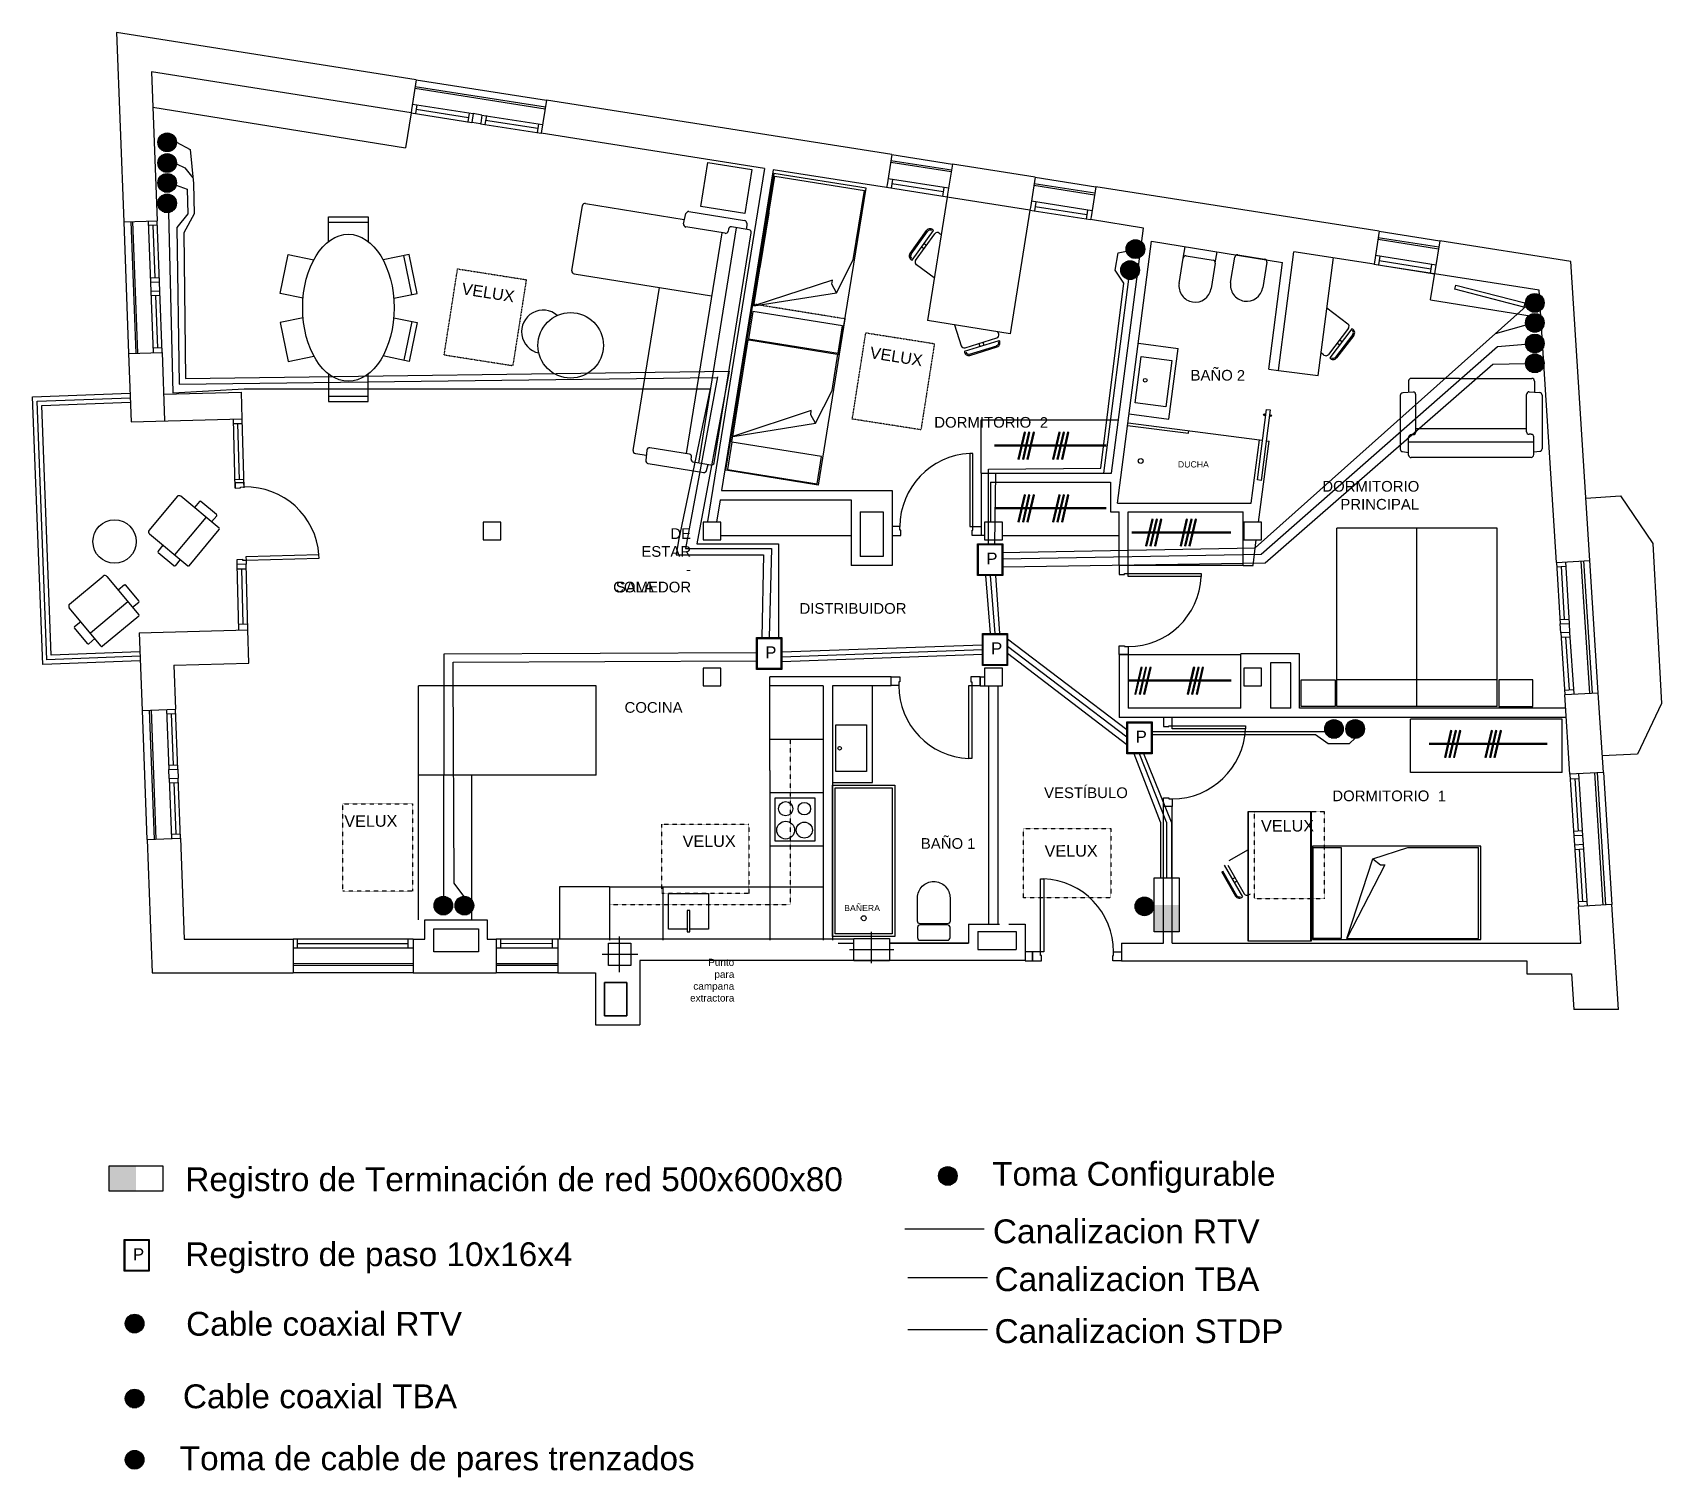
# Model space of a CAD drawing. Header units: millimetres. Extents: x -273070 to 132618, y -138782 to 20405.
# Drawn here: x -117743 to -97258, y -138782 to -120610 of the extents above; entities that cross this region are included whole.
import ezdxf

# ---------------------------------------------------------------- set-up
doc = ezdxf.new("R2010")
doc.units = ezdxf.units.MM
doc.linetypes.add('ACAD_ISO03W100', pattern=[30, 12, -18])
for name, color, linetype in [('1. ESTR - CUBIERTA', 160, 'Continuous'), ('1. MURO', 1, 'Continuous'), ('1. MURO MODIF', 1, 'Continuous'), ('12. MOB', 5, 'Continuous'), ('12. MOB ASEOS+COCINAS', 5, 'Continuous'), ('12. MOBILIARIO', 5, 'Continuous'), ('3. CARP', 4, 'Continuous'), ('3. CARPINTERIA', 4, 'Continuous'), ('4.1 ESTR REFORMADO', 1, 'Continuous'), ('6. PROYECCIÓN', 251, 'Continuous'), ('_aislante', 251, 'Continuous'), ('LEYENDA', 7, 'Continuous'), ('Telecomunicaciones', 3, 'Continuous'), ('TEXTO', 140, 'Continuous')]:
    doc.layers.add(name, color=color, linetype=linetype)
doc.styles.get("Standard").update_dxf_attribs({"font": 'arial.ttf'})
doc.styles.add('texto 2', font='arial.ttf', dxfattribs={"height": 0.06})
pattern_1 = [(0, (-3760, 30), (0, 6.985), [5.08, -1.905]), (90, (-3760, 30), (-6.985, 4e-16), [5.08, -1.905])]

msp = doc.modelspace()

# ---------------------------------------------------------------- texts
at = {"layer": 'LEYENDA'}
for s, p in [('Registro de Terminación de red 500x600x80', (-115822, -135182)), ('Toma Configurable', (-105675, -135114)), ('Canalizacion RTV', (-105665, -135837)), ('Registro de paso 10x16x4', (-115822, -136125)), ('Canalizacion TBA', (-105645, -136439)), ('Cable coaxial RTV', (-115812, -137000)), ('Canalizacion STDP', (-105645, -137092)), ('Cable coaxial TBA', (-115852, -137912)), ('Toma de cable de pares trenzados', (-115892, -138692))]:
    msp.add_text(s, height=300, dxfattribs=at).set_placement(p)
at = {"layer": 'Telecomunicaciones', "color": 219, "true_color": 0x642165, "insert": (-116480, -135900), "char_height": 150, "attachment_point": 1}
msp.add_mtext_dynamic_manual_height_columns('P', width=130, gutter_width=3500, heights=[270], dxfattribs=at)

# ---------------------------------------------------------------- blocks, each defined once
blk = doc.blocks.new('A$C975dc418')
at = {"color": 251, "true_color": 0x636466}
for points in [[(1157, 6109), (1156, 6162), (1044, 6159), (1046, 6094), (1113, 6096), (1113, 6107), (1157, 6109)], [(1182, 5190), (1183, 5137), (1071, 5134), (1070, 5198), (1137, 5200), (1137, 5189), (1182, 5190)]]:
    blk.add_lwpolyline(points, dxfattribs=at)
blk.add_lwpolyline([(1182, 5190), (2100, 5215), (2099, 5254), (1181, 5229)], close=True, dxfattribs=at)
at = {"color": 252, "true_color": 0x939598}
for points in [[(9626, 648), (9626, 942, -0.414214), (9830, 1147), (9830, 1147, -0.414214), (10035, 942), (10035, 648, -0.414214), (10001, 615), (9660, 615, -0.414214)], [(9626, 568), (9626, 442, 0.414214), (9660, 408), (10001, 408, 0.414214), (10035, 442), (10035, 568, 0.414214), (10001, 602), (9660, 602, 0.414214)]]:
    blk.add_lwpolyline(points, format="xyb", close=True, dxfattribs=at)
at = {"color": 251, "true_color": 0x636466}
blk.add_arc((1181, 5189), 920, 4.0362, 91.4966, dxfattribs=at)
at = {"layer": '1. ESTR - CUBIERTA', "color": 251, "true_color": 0x636466}
for p, q in [((5969, -122), (5689, -122)), ((5689, -122), (5689, -542)), ((5969, -542), (5969, -122)), ((5689, -542), (5969, -542))]:
    blk.add_line(p, q, dxfattribs=at)
at = {"layer": '1. MURO', "color": 251, "true_color": 0x636466}
for p, q in [((3322, 11230), (-448, 11824)), ((-448, 11824), (-357, 9442)), ((3257, 10815), (-9, 11329)), ((-9, 11329), (63, 9458)), ((3322, 11230), (3264, 10853)), ((4959, 10975), (4894, 10558)), ((9304, 10289), (4959, 10973)), ((3264, 10853), (3258, 10815)), ((4037, 10805), (4020, 10694)), ((4131, 10677), (4021, 10694)), ((4149, 10787), (4038, 10805)), ((4133, 10686), (4131, 10677)), ((4149, 10787), (4133, 10686)), ((7702, 10116), (4894, 10558)), ((9304, 10289), (9244, 9911)), ((7702, 10116), (6987, 5675)), ((7813, 10098), (7163, 6064)), ((9238, 9874), (7813, 10098)), ((10066, 10169), (10005, 9791)), ((11106, 10006), (10066, 10169)), ((9244, 9911), (9238, 9874)), ((11106, 10006), (11046, 9626)), ((11869, 9884), (11809, 9506)), ((15433, 9325), (11869, 9885)), ((10005, 9791), (9999, 9754)), ((11041, 9591), (9999, 9754)), ((-357, 9442), (63, 9458)), ((11046, 9626), (11041, 9591)), ((11809, 9506), (11803, 9471)), ((12469, 9366), (11803, 9471)), ((12066, 6282), (12469, 9366)), ((15433, 9325), (15372, 8938)), ((12142, 5907), (12571, 9199)), ((12571, 9199), (14218, 8933)), ((14165, 7574), (14360, 9068)), ((15368, 8910), (14360, 9068)), ((16195, 9205), (16134, 8818)), ((17841, 8946), (16195, 9205)), ((14043, 7590), (14218, 8933)), ((15372, 8938), (15368, 8910)), ((16134, 8818), (16130, 8790)), ((18081, 5183), (17841, 8946)), ((92, 8685), (-20, 8681)), ((-20, 8681), (-16, 8569)), ((96, 8573), (92, 8685)), ((17443, 8583), (16130, 8790)), ((96, 8573), (-16, 8569)), ((17662, 5160), (17443, 8583)), ((-295, 7786), (125, 7801)), ((-295, 7786), (-262, 6928)), ((125, 7801), (157, 6944)), ((14043, 7590), (14165, 7574)), ((145, 7275), (1126, 7301)), ((1135, 6965), (1126, 7301)), ((-262, 6928), (1135, 6965)), ((13824, 5907), (13927, 6702)), ((13916, 5666), (14049, 6686)), ((13927, 6702), (13965, 6697)), ((14012, 6691), (14049, 6686)), ((10427, 6282), (10427, 5498)), ((10427, 6282), (12066, 6282)), ((10545, 6170), (10545, 5666)), ((10545, 6170), (12052, 6170)), ((12052, 6170), (12052, 5795)), ((7144, 5946), (7099, 5666)), ((7144, 5946), (8792, 5946)), ((7163, 6064), (9307, 6064)), ((8792, 5946), (8792, 5123)), ((9307, 6064), (9307, 5123)), ((8904, 5795), (9195, 5795)), ((8904, 5795), (8904, 5235)), ((9195, 5795), (9195, 5235)), ((12052, 5795), (12164, 5795)), ((12142, 5907), (13824, 5907)), ((12164, 5123), (12164, 5795)), ((12276, 5795), (13721, 5795)), ((12276, 5123), (12276, 5795)), ((13721, 5123), (13721, 5795)), ((4388, 5666), (4164, 5666)), ((4164, 5666), (4164, 5442)), ((4388, 5442), (4388, 5666)), ((7154, 5666), (6930, 5666)), ((6930, 5666), (6930, 5442)), ((7154, 5442), (7154, 5666)), ((10694, 5666), (10470, 5666)), ((10470, 5666), (10470, 5442)), ((10694, 5442), (10694, 5666)), ((13953, 5666), (13729, 5666)), ((13729, 5666), (13729, 5442)), ((13953, 5442), (13953, 5666)), ((4164, 5442), (4388, 5442)), ((6930, 5442), (7154, 5442)), ((10470, 5498), (10427, 5498)), ((10470, 5442), (10694, 5442)), ((13729, 5442), (13953, 5442)), ((13846, 5123), (13887, 5442)), ((9307, 5123), (8792, 5123)), ((9195, 5235), (8904, 5235)), ((13721, 5123), (13846, 5123)), ((17662, 5160), (18081, 5183)), ((-162, 4275), (1205, 4311)), ((1216, 3891), (1205, 4311)), ((17708, 4386), (17820, 4392)), ((17715, 4274), (17708, 4386)), ((17820, 4392), (17827, 4280)), ((-162, 4275), (-125, 3299)), ((17827, 4280), (17715, 4274)), ((12164, 4003), (12164, 3209)), ((12276, 4003), (12276, 3327)), ((13693, 3327), (13693, 4009)), ((14432, 4009), (13693, 4009)), ((14320, 3897), (14065, 3897)), ((14065, 3897), (14065, 3327)), ((14320, 3327), (14320, 3897)), ((14432, 3327), (14432, 4009)), ((274, 3866), (1216, 3891)), ((274, 3866), (295, 3315)), ((7154, 3830), (6930, 3830)), ((6930, 3830), (6930, 3606)), ((7154, 3606), (7154, 3830)), ((9294, 3723), (7769, 3723)), ((7769, 3606), (7769, 3723)), ((9294, 3606), (9294, 3723)), ((10414, 3723), (10470, 3723)), ((10414, 3723), (10414, 3606)), ((10694, 3830), (10470, 3830)), ((10470, 3830), (10470, 3606)), ((10694, 3606), (10694, 3830)), ((13953, 3830), (13729, 3830)), ((13729, 3830), (13729, 3606)), ((13953, 3606), (13953, 3830)), ((6930, 3606), (7154, 3606)), ((8441, 3606), (7769, 3606)), ((8441, 3606), (8441, 408)), ((8558, 3606), (8558, 408)), ((9294, 3606), (8558, 3606)), ((10414, 3606), (10470, 3606)), ((10470, 3606), (10694, 3606)), ((10518, 3606), (10518, 611)), ((10636, 3606), (10636, 611)), ((13729, 3606), (13953, 3606)), ((17768, 3498), (18188, 3521)), ((17832, 2495), (17768, 3494)), ((18252, 2518), (18188, 3521)), ((-125, 3299), (295, 3314)), ((13693, 3327), (12276, 3327)), ((14320, 3327), (14065, 3327)), ((17779, 3327), (14432, 3327)), ((17787, 3209), (12164, 3209)), ((211, 2555), (323, 2560)), ((216, 2443), (211, 2555)), ((323, 2560), (328, 2448)), ((18252, 2518), (17832, 2495)), ((216, 2443), (328, 2448)), ((12831, 2089), (12719, 2089)), ((12719, 371), (12719, 2089)), ((12831, 371), (12831, 2089)), ((-63, 1676), (356, 1691)), ((-63, 1676), (0, 0)), ((356, 1692), (404, 420)), ((17993, 1726), (17881, 1720)), ((17881, 1720), (17889, 1608)), ((18001, 1615), (17993, 1726)), ((17889, 1608), (18001, 1615)), ((18359, 856), (17939, 833)), ((17968, 371), (17939, 829)), ((18442, -462), (18358, 856)), ((3432, 665), (4216, 665)), ((3432, 420), (3432, 665)), ((4216, 665), (4216, 420)), ((404, 420), (1775, 420)), ((1775, 420), (1775, 0)), ((3285, 420), (3432, 420)), ((3285, 420), (3285, 0)), ((3544, 262), (3544, 553)), ((3544, 553), (4104, 553)), ((4104, 553), (4104, 262)), ((4216, 420), (4328, 420)), ((4328, 420), (4328, 0)), ((8825, 421), (5101, 421)), ((5101, 421), (5101, -1)), ((10775, 611), (10981, 611)), ((10869, 516), (10869, 292)), ((10981, 611), (10981, 153)), ((4104, 262), (3544, 262)), ((8627, 372), (8825, 372)), ((9273, 372), (10267, 372)), ((10267, 372), (9273, 372)), ((10385, 292), (10869, 292)), ((11071, 263), (10981, 263)), ((11071, 151), (11071, 263)), ((12191, 371), (12719, 371)), ((12191, 371), (12191, 151)), ((12831, 371), (17968, 371)), ((18389, 371), (18389, 371)), ((0, 0), (1775, 0)), ((3285, 0), (4328, 0)), ((6135, 153), (6135, -654)), ((10981, 153), (6135, 153)), ((10981, 180), (10981, 153)), ((10981, 151), (11071, 151)), ((12191, 151), (14781, 151)), ((14781, 151), (17289, 148)), ((17289, 148), (17289, -15)), ((5101, -1), (5575, -1)), ((5575, -1), (5575, -654)), ((5689, -542), (5689, -122)), ((5689, -122), (5969, -122)), ((5969, -122), (5969, -122)), ((5969, -122), (5969, -542)), ((17289, -15), (17853, -15)), ((17853, -15), (17881, -462)), ((5969, -542), (5689, -542)), ((18442, -462), (17881, -462)), ((5577, -654), (6135, -654))]:
    blk.add_line(p, q, dxfattribs=at)
at = {"layer": '1. MURO', "color": 252, "true_color": 0x939598}
for p, q in [((10267, 611), (10267, 372)), ((10267, 611), (10657, 611)), ((10385, 516), (10385, 292)), ((10385, 516), (10869, 516))]:
    blk.add_line(p, q, dxfattribs=at)
at = {"layer": '1. MURO MODIF', "color": 251, "true_color": 0x636466}
blk.add_lwpolyline([(5739, 92), (5739, 372), (6019, 372), (6019, 92)], close=True, dxfattribs=at)
at = {"layer": '12. MOB', "color": 251, "true_color": 0x636466}
for p, q in [((315, 5988), (-37, 5566)), ((844, 5591), (362, 5992)), ((598, 5926), (534, 5849)), ((812, 5763), (614, 5928)), ((749, 5670), (814, 5747)), ((286, 5254), (680, 5727)), ((466, 5119), (845, 5575)), ((-32, 5519), (450, 5118)), ((75, 5298), (140, 5376)), ((275, 5117), (77, 5282)), ((355, 5196), (291, 5119)), ((-1037, 4636), (-615, 4988)), ((-568, 4983), (-167, 4501)), ((-347, 4876), (-425, 4811)), ((-166, 4676), (-331, 4874)), ((-640, 4107), (-1041, 4589)), ((-303, 4665), (-776, 4271)), ((-245, 4596), (-168, 4660)), ((-812, 4139), (-977, 4337)), ((-975, 4353), (-898, 4417)), ((-168, 4485), (-624, 4106)), ((-719, 4202), (-796, 4137))]:
    blk.add_line(p, q, dxfattribs=at)
blk.add_circle((-471, 5422), 273, dxfattribs=at)
for centre, radius, start, end in [((340, 5966), 33.6, 50.2286, 140.2286), ((607, 5919), 11.2, 50.2286, 140.2286), ((805, 5754), 11.2, 320.2286, 50.2286), ((-11, 5545), 33.6, 140.2286, 230.2286), ((837, 5582), 11.2, 320.2286, 50.2286), ((84, 5291), 11.2, 140.2286, 230.2286), ((-594, 4962), 33.6, 39.7714, 129.7714), ((282, 5126), 11.2, 230.2286, 320.2286), ((457, 5126), 11.2, 230.2286, 320.2286), ((-340, 4867), 11.2, 39.7714, 129.7714), ((-1015, 4611), 33.6, 129.7714, 219.7714), ((-175, 4669), 11.2, 309.7714, 39.7714), ((-968, 4344), 11.2, 129.7714, 219.7714), ((-175, 4494), 11.2, 309.7714, 39.7714), ((-803, 4146), 11.2, 219.7714, 309.7714), ((-631, 4114), 11.2, 219.7714, 309.7714)]:
    blk.add_arc(centre, radius, start, end, dxfattribs=at)
at = {"layer": '12. MOB ASEOS+COCINAS', "color": 251, "true_color": 0x636466}
blk.add_line((4024, 796), (4024, 796), dxfattribs=at)
at = {"layer": '12. MOBILIARIO', "color": 251, "true_color": 0x636466}
for p, q in [((8, 10884), (3186, 10373)), ((3257, 10815), (3186, 10373)), ((6901, 9636), (6991, 10189)), ((6991, 10189), (7543, 10100)), ((7543, 10100), (7454, 9547)), ((7818, 10052), (7481, 7962)), ((8979, 9865), (7818, 10052)), ((7567, 8387), (7830, 10020)), ((7830, 10020), (8958, 9839)), ((8642, 7775), (8979, 9865)), ((8817, 8964), (8958, 9839)), ((8872, 9202), (8979, 9865)), ((5280, 8828), (5412, 9648)), ((5449, 9675), (6691, 9475)), ((7454, 9547), (6901, 9636)), ((10001, 9754), (9751, 8204)), ((2220, 9195), (2220, 9507)), ((2220, 9507), (2719, 9507)), ((2220, 9441), (2719, 9441)), ((2719, 9507), (2719, 9195)), ((6685, 9419), (6714, 9547)), ((6751, 9572), (7452, 9459)), ((7479, 9426), (7477, 9349)), ((7755, 9555), (7644, 8867)), ((11041, 9591), (10790, 8037)), ((7209, 9299), (6711, 9379)), ((7164, 9306), (6716, 6528)), ((7347, 9370), (6870, 6410)), ((7070, 6411), (7536, 9306)), ((7251, 9352), (7247, 9326)), ((7509, 9343), (7288, 9379)), ((9532, 9044), (9741, 9334)), ((9545, 9035), (9754, 9324)), ((9559, 8962), (9827, 9334)), ((9603, 8957), (9846, 9294)), ((9900, 9303), (9925, 9285)), ((1611, 8544), (1711, 9033)), ((1711, 9033), (2034, 8966)), ((3232, 9033), (2905, 8965)), ((3267, 8530), (3167, 9019)), ((3333, 8544), (3232, 9033)), ((9709, 9104), (9678, 9127)), ((9739, 9146), (9708, 9169)), ((12967, 8987), (12991, 9131)), ((13006, 9015), (13343, 8961)), ((13371, 8928), (13394, 9066)), ((13654, 9028), (13991, 8973)), ((8608, 8552), (8817, 8964)), ((9837, 8740), (9612, 8902)), ((12916, 8670), (12967, 8987)), ((13371, 8922), (13320, 8604)), ((13564, 8682), (13615, 9000)), ((14019, 8935), (13968, 8617)), ((14663, 7509), (14857, 8996)), ((5307, 8791), (7036, 8512)), ((6050, 6567), (6380, 8618)), ((8556, 8712), (7567, 8387)), ((8547, 8660), (8556, 8712)), ((8608, 8552), (8547, 8660)), ((16077, 8464), (16131, 8796)), ((16130, 8790), (16131, 8796)), ((16383, 8595), (16397, 8649)), ((16397, 8649), (17264, 8424)), ((1899, 8485), (1611, 8544)), ((3039, 8484), (3333, 8544)), ((7567, 8387), (8608, 8552)), ((13086, 8435), (13086, 8435)), ((13734, 8448), (13734, 8448)), ((16077, 8464), (17461, 8241)), ((17250, 8370), (16383, 8595)), ((17264, 8424), (17250, 8370)), ((1899, 8237), (1611, 8178)), ((3039, 8238), (3333, 8178)), ((7555, 8315), (7500, 7971)), ((8683, 8134), (7555, 8315)), ((8714, 8223), (8378, 6133)), ((10790, 8037), (9751, 8204)), ((14775, 8362), (15038, 8160)), ((1611, 8178), (1711, 7689)), ((3267, 8191), (3167, 7703)), ((3333, 8178), (3232, 7689)), ((7217, 6320), (7497, 8061)), ((8627, 7790), (8683, 8134)), ((10093, 8149), (10176, 7884)), ((10647, 8032), (10638, 8061)), ((15046, 8105), (14793, 7775)), ((15090, 8099), (14810, 7735)), ((15101, 8026), (14884, 7742)), ((15114, 8016), (14897, 7732)), ((7302, 6745), (7498, 7960)), ((7481, 7962), (8642, 7775)), ((7500, 7971), (8627, 7790)), ((10216, 7815), (10654, 7953)), ((10225, 7859), (10622, 7983)), ((10281, 7779), (10622, 7886)), ((10286, 7764), (10626, 7871)), ((10399, 7913), (10410, 7876)), ((10448, 7929), (10460, 7892)), ((12404, 7917), (12904, 7852)), ((12788, 6963), (12904, 7852)), ((14738, 7768), (14701, 7797)), ((14903, 7920), (14934, 7896)), ((14935, 7961), (14966, 7937)), ((1711, 7689), (2035, 7756)), ((3232, 7689), (2903, 7757)), ((8552, 7321), (8626, 7778)), ((12365, 7167), (12441, 7748)), ((12441, 7748), (12824, 7698)), ((12824, 7698), (12748, 7117)), ((2220, 7530), (2220, 7183)), ((2719, 7183), (2719, 7530)), ((14165, 7574), (14663, 7509)), ((15802, 7442), (15802, 7304)), ((16444, 7475), (15835, 7475)), ((16444, 7475), (17352, 7475)), ((17386, 7441), (17386, 7302)), ((2220, 7250), (2719, 7250)), ((2220, 7183), (2719, 7183)), ((7291, 6677), (7402, 7365)), ((8343, 6910), (8552, 7321)), ((15697, 7260), (15697, 6586)), ((15859, 7302), (15728, 7293)), ((15894, 6800), (15894, 7269)), ((17285, 6804), (17285, 7273)), ((17320, 7306), (17451, 7297)), ((17482, 7264), (17482, 6590)), ((8291, 7070), (7302, 6745)), ((8283, 7017), (8291, 7070)), ((8343, 6910), (8283, 7017)), ((12288, 7028), (12788, 6963)), ((12748, 7117), (12365, 7167)), ((7302, 6745), (8343, 6910)), ((10427, 6954), (12154, 6954)), ((10427, 6282), (10427, 6954)), ((10968, 6798), (10890, 6460)), ((10906, 6456), (10984, 6794)), ((11024, 6798), (10946, 6460)), ((10962, 6456), (11040, 6794)), ((10984, 6794), (10968, 6798)), ((11080, 6798), (11002, 6460)), ((11018, 6456), (11096, 6794)), ((11040, 6794), (11024, 6798)), ((11096, 6794), (11080, 6798)), ((11402, 6798), (11324, 6460)), ((11341, 6456), (11419, 6794)), ((11458, 6798), (11380, 6460)), ((11397, 6456), (11475, 6794)), ((11419, 6794), (11402, 6798)), ((11514, 6798), (11436, 6460)), ((11453, 6456), (11531, 6794)), ((11475, 6794), (11458, 6798)), ((11531, 6794), (11514, 6798)), ((12269, 6884), (13033, 6784)), ((12274, 6917), (13927, 6702)), ((13033, 6784), (13038, 6818)), ((15835, 6767), (15861, 6767)), ((15894, 6846), (17285, 6846)), ((17344, 6771), (17318, 6771)), ((6222, 6572), (6209, 6441)), ((6757, 6521), (6260, 6602)), ((7291, 6673), (7235, 6329)), ((8418, 6491), (7291, 6673)), ((11365, 6634), (10593, 6634)), ((11362, 6623), (10593, 6623)), ((11418, 6623), (11379, 6623)), ((11421, 6634), (11382, 6634)), ((11474, 6623), (11435, 6623)), ((11477, 6634), (11438, 6634)), ((11997, 6623), (11491, 6623)), ((11997, 6634), (11494, 6634)), ((15802, 6511), (15802, 6734)), ((15802, 6675), (17377, 6675)), ((17377, 6515), (17377, 6738)), ((17453, 6557), (17377, 6548)), ((6078, 6529), (6216, 6507)), ((6237, 6406), (6937, 6293)), ((6780, 6458), (6784, 6484)), ((7028, 6385), (6807, 6420)), ((6974, 6316), (6995, 6390)), ((8363, 6147), (8418, 6491)), ((10906, 6456), (10890, 6460)), ((10962, 6456), (10946, 6460)), ((11018, 6456), (11002, 6460)), ((11341, 6456), (11324, 6460)), ((11397, 6456), (11380, 6460)), ((11453, 6456), (11436, 6460)), ((15726, 6553), (15802, 6544)), ((17344, 6478), (15835, 6478)), ((8378, 6133), (7217, 6320)), ((7235, 6329), (8363, 6147)), ((10968, 6009), (10890, 5671)), ((10906, 5667), (10984, 6005)), ((11024, 6009), (10946, 5671)), ((10962, 5667), (11040, 6005)), ((10984, 6005), (10968, 6009)), ((11080, 6009), (11002, 5671)), ((11018, 5667), (11096, 6005)), ((11040, 6005), (11024, 6009)), ((11096, 6005), (11080, 6009)), ((11402, 6009), (11324, 5671)), ((11341, 5667), (11419, 6005)), ((11458, 6009), (11380, 5671)), ((11397, 5667), (11475, 6005)), ((11419, 6005), (11402, 6009)), ((11514, 6009), (11436, 5671)), ((11453, 5667), (11531, 6005)), ((11475, 6005), (11458, 6009)), ((11531, 6005), (11514, 6009)), ((11365, 5846), (10593, 5846)), ((11362, 5834), (10593, 5834)), ((11418, 5834), (11379, 5834)), ((11421, 5846), (11382, 5846)), ((11474, 5834), (11435, 5834)), ((11477, 5846), (11438, 5846)), ((11997, 5834), (11491, 5834)), ((11997, 5846), (11494, 5846)), ((10906, 5667), (10890, 5671)), ((10962, 5667), (10946, 5671)), ((11018, 5667), (11002, 5671)), ((11341, 5667), (11324, 5671)), ((11397, 5667), (11380, 5671)), ((11453, 5667), (11436, 5671)), ((12969, 5542), (12323, 5542)), ((12572, 5705), (12494, 5367)), ((12510, 5363), (12588, 5701)), ((12628, 5705), (12550, 5367)), ((12566, 5363), (12644, 5701)), ((12588, 5701), (12572, 5705)), ((12684, 5705), (12606, 5367)), ((12622, 5363), (12700, 5701)), ((12644, 5701), (12628, 5705)), ((12700, 5701), (12684, 5705)), ((13006, 5705), (12928, 5367)), ((12945, 5363), (13023, 5701)), ((13062, 5705), (12984, 5367)), ((13025, 5542), (12986, 5542)), ((13001, 5363), (13079, 5701)), ((13023, 5701), (13006, 5705)), ((13118, 5705), (13040, 5367)), ((13081, 5542), (13042, 5542)), ((13057, 5363), (13135, 5701)), ((13079, 5701), (13062, 5705)), ((13566, 5542), (13098, 5542)), ((13135, 5701), (13118, 5705)), ((16916, 5589), (14900, 5589)), ((14900, 3349), (14900, 5589)), ((15908, 3349), (15908, 5589)), ((16916, 3349), (16916, 5589)), ((7154, 5498), (8792, 5498)), ((10694, 5498), (12164, 5498)), ((12966, 5530), (12323, 5530)), ((12510, 5363), (12494, 5367)), ((12566, 5363), (12550, 5367)), ((12622, 5363), (12606, 5367)), ((12945, 5363), (12928, 5367)), ((13022, 5530), (12983, 5530)), ((13001, 5363), (12984, 5367)), ((13078, 5530), (13039, 5530)), ((13057, 5363), (13040, 5367)), ((13566, 5530), (13095, 5530)), ((13721, 5123), (12276, 5123)), ((12276, 4003), (13693, 4003)), ((12436, 3840), (12358, 3502)), ((12374, 3498), (12452, 3837)), ((12492, 3840), (12414, 3502)), ((12430, 3498), (12508, 3837)), ((12452, 3837), (12436, 3840)), ((12548, 3840), (12470, 3502)), ((12486, 3498), (12564, 3837)), ((12508, 3837), (12492, 3840)), ((12564, 3837), (12548, 3840)), ((13095, 3840), (13017, 3502)), ((13034, 3498), (13112, 3837)), ((13151, 3840), (13073, 3502)), ((13090, 3498), (13168, 3837)), ((13112, 3837), (13095, 3840)), ((13207, 3840), (13129, 3502)), ((13146, 3498), (13224, 3837)), ((13168, 3837), (13151, 3840)), ((13224, 3837), (13207, 3840)), ((5586, 3606), (3349, 3606)), ((3349, 665), (3349, 3606)), ((5586, 2486), (5586, 3606)), ((7769, 2542), (7769, 3606)), ((9062, 2390), (9062, 3606)), ((12398, 3677), (12276, 3677)), ((12395, 3665), (12276, 3665)), ((12374, 3498), (12358, 3502)), ((13058, 3677), (12413, 3677)), ((13055, 3666), (12413, 3666)), ((12451, 3666), (12413, 3666)), ((12430, 3498), (12414, 3502)), ((12454, 3677), (12415, 3677)), ((12507, 3666), (12469, 3666)), ((12486, 3498), (12470, 3502)), ((12510, 3677), (12471, 3677)), ((13034, 3498), (13017, 3502)), ((13111, 3666), (13072, 3666)), ((13090, 3498), (13073, 3502)), ((13114, 3677), (13075, 3677)), ((13167, 3666), (13128, 3666)), ((13146, 3498), (13129, 3502)), ((13170, 3677), (13131, 3677)), ((13570, 3666), (13184, 3666)), ((13570, 3677), (13187, 3677)), ((14452, 3685), (14878, 3685)), ((14452, 3349), (14452, 3685)), ((14878, 3685), (14878, 3349)), ((16916, 3685), (14900, 3685)), ((17364, 3685), (16939, 3685)), ((16939, 3685), (16939, 3349)), ((17364, 3349), (17364, 3685)), ((14878, 3349), (14452, 3349)), ((16916, 3349), (14900, 3349)), ((16939, 3349), (17364, 3349)), ((8599, 2531), (8599, 3116)), ((8599, 3116), (8985, 3116)), ((8985, 3116), (8985, 2531)), ((15828, 2518), (15828, 3190)), ((17732, 3190), (15828, 3190)), ((17732, 2518), (17732, 3190)), ((8441, 2934), (7769, 2934)), ((16293, 2882), (16062, 2882)), ((16290, 2870), (16062, 2870)), ((16803, 2882), (16158, 2882)), ((16800, 2870), (16158, 2870)), ((16331, 3045), (16253, 2707)), ((16269, 2703), (16347, 3041)), ((16346, 2870), (16308, 2870)), ((16387, 3045), (16309, 2707)), ((16349, 2882), (16310, 2882)), ((16325, 2703), (16403, 3041)), ((16347, 3041), (16331, 3045)), ((16402, 2870), (16364, 2870)), ((16443, 3045), (16365, 2707)), ((16405, 2882), (16366, 2882)), ((16381, 2703), (16459, 3041)), ((16403, 3041), (16387, 3045)), ((16459, 3041), (16443, 3045)), ((16841, 3045), (16763, 2707)), ((16779, 2703), (16857, 3041)), ((16856, 2870), (16818, 2870)), ((16897, 3045), (16819, 2707)), ((16859, 2882), (16820, 2882)), ((16835, 2703), (16913, 3041)), ((16857, 3041), (16841, 3045)), ((16912, 2870), (16874, 2870)), ((16953, 3045), (16875, 2707)), ((16915, 2882), (16876, 2882)), ((16891, 2703), (16969, 3041)), ((16913, 3041), (16897, 3045)), ((17545, 2870), (16930, 2870)), ((17545, 2882), (16932, 2882)), ((16969, 3041), (16953, 3045)), ((5586, 2486), (3349, 2486)), ((4021, 665), (4021, 2486)), ((7769, 2542), (7769, 408)), ((8985, 2531), (8599, 2531)), ((17732, 2518), (15828, 2518)), ((8441, 2262), (7769, 2262)), ((8558, 2390), (9062, 2390)), ((8558, 2357), (9342, 2357)), ((8558, 453), (8558, 2357)), ((8592, 2324), (9309, 2324)), ((8592, 487), (8592, 2324)), ((9309, 2324), (9309, 487)), ((9342, 2357), (9342, 453)), ((8338, 2196), (7834, 2196)), ((7834, 2196), (7834, 1658)), ((8338, 1658), (8338, 2196)), ((13783, 397), (13783, 2029)), ((13783, 2029), (14567, 2029)), ((13791, 397), (13791, 2029)), ((13791, 2029), (14576, 2029)), ((14567, 2029), (14567, 397)), ((14576, 2029), (14576, 397)), ((7834, 1658), (8338, 1658)), ((8441, 1590), (7769, 1590)), ((13783, 1545), (13542, 1406)), ((16709, 1592), (14593, 1592)), ((14593, 1592), (14593, 416)), ((14604, 432), (14604, 1575)), ((14604, 1575), (14953, 1575)), ((14953, 1575), (14953, 432)), ((15354, 1434), (15794, 1575)), ((15794, 1575), (16680, 1575)), ((16680, 432), (16680, 1575)), ((16709, 416), (16709, 1592)), ((13448, 1273), (13626, 964)), ((13462, 1281), (13640, 972)), ((13483, 1352), (13712, 954)), ((13527, 1353), (13735, 992)), ((15025, 432), (15354, 1434)), ((15504, 1357), (15025, 432)), ((15354, 1434), (15451, 1357)), ((15451, 1357), (15504, 1357)), ((5753, 1080), (5123, 1080)), ((5123, 1080), (5123, 421)), ((5753, 1080), (5753, 408)), ((5753, 1080), (7769, 1080)), ((6425, 1080), (6425, 408)), ((7769, 1080), (8441, 1080)), ((13618, 1195), (13585, 1176)), ((13644, 1150), (13611, 1131)), ((6493, 549), (6493, 997)), ((6493, 997), (6997, 997)), ((6997, 997), (6997, 549)), ((13788, 978), (13815, 993)), ((6761, 780), (6728, 780)), ((6728, 780), (6728, 513)), ((6761, 513), (6761, 780)), ((6728, 549), (6493, 549)), ((6728, 513), (6761, 513)), ((6997, 549), (6761, 549)), ((6761, 513), (6761, 513)), ((9342, 453), (8558, 453)), ((9309, 487), (8592, 487)), ((14593, 416), (16709, 416)), ((14953, 432), (14604, 432)), ((15025, 432), (15722, 432)), ((15025, 432), (16680, 432)), ((14567, 397), (13783, 397)), ((14576, 397), (13791, 397))]:
    blk.add_line(p, q, dxfattribs=at)
at = {"layer": '12. MOBILIARIO', "color": 251, "linetype": 'ACAD_ISO03W100', "ltscale": 0.003, "true_color": 0x636466}
blk.add_line((8714, 8223), (7553, 8410), dxfattribs=at)
at = {"layer": '12. MOBILIARIO', "color": 251, "linetype": 'ACAD_ISO03W100', "ltscale": 0.005, "true_color": 0x636466}
for p in [(8026, 2934), (5753, 856)]:
    blk.add_line(p, (8026, 856), dxfattribs=at)
at = {"layer": '12. MOBILIARIO', "color": 251, "true_color": 0x636466}
for centre, radius in [((5264, 7890), 412), ((12490, 7451), 23.1), ((12433, 6436), 30.8), ((8647, 2823), 23.1), ((7968, 2062), 89.6), ((8203, 2062), 78.4), ((7968, 1793), 112), ((8203, 1793), 101), ((8950, 685), 30.8)]:
    blk.add_circle(centre, radius, dxfattribs=at)
for centre, radius, start, end in [((5444, 9643), 32.8, 80.848, 170.848), ((6746, 9540), 32.8, 80.848, 167.0339), ((7446, 9427), 32.8, 357.973, 80.848), ((6717, 9411), 32.8, 167.0339, 260.848), ((7214, 9331), 32.8, 260.848, 350.848), ((7283, 9347), 32.8, 80.848, 170.848), ((7504, 9311), 32.8, 350.848, 80.848), ((9784, 9302), 53.4, 36.4937, 144.2496), ((9784, 9302), 37.4, 55.0732, 144.2496), ((9877, 9271), 39, 54.2496, 144.2496), ((9575, 9013), 53.4, 144.2496, 252.0056), ((9575, 9013), 37.4, 144.2496, 233.4261), ((13001, 8982), 33.6, 80.848, 170.848), ((13649, 8994), 33.6, 80.848, 170.848), ((5312, 8823), 32.8, 170.848, 260.848), ((9634, 8934), 39, 144.2496, 234.2496), ((13338, 8928), 33.6, 350.848, 80.848), ((13986, 8940), 33.6, 350.848, 80.848), ((13118, 8637), 204, 170.848, 260.848), ((13118, 8637), 204, 260.848, 350.848), ((13766, 8649), 204, 170.848, 260.848), ((13766, 8649), 204, 260.848, 350.848), ((4918, 8061), 272, 49.1204, 258.33), ((10610, 8020), 39, 287.4464, 17.4464), ((15015, 8129), 39, 322.5293, 52.5293), ((15071, 8048), 53.4, 322.5293, 70.2852), ((15071, 8048), 37.4, 322.5293, 51.7058), ((10214, 7896), 39, 197.4464, 287.4464), ((10270, 7815), 53.4, 179.6905, 287.4464), ((10270, 7815), 37.4, 198.2699, 287.4464), ((10610, 7922), 37.4, 287.4464, 16.6229), ((10610, 7922), 53.4, 287.4464, 35.2023), ((14762, 7799), 39, 232.5293, 322.5293), ((14854, 7765), 53.4, 214.7734, 322.5293), ((14854, 7765), 37.4, 233.3528, 322.5293), ((15835, 7442), 32.8, 90, 180), ((17352, 7441), 33.6, 0, 90), ((15730, 7260), 32.8, 93.8141, 180), ((15861, 7269), 32.8, 0, 93.8141), ((17318, 7273), 32.8, 86.1859, 180), ((17449, 7264), 32.8, 0, 86.1859), ((15835, 6734), 32.8, 90, 180), ((15861, 6800), 32.8, 270, 0), ((17318, 6804), 32.8, 180, 270), ((17344, 6738), 32.8, 0, 90), ((6083, 6562), 33.6, 170.848, 260.848), ((6254, 6569), 32.8, 80.848, 174.6621), ((15730, 6586), 32.8, 180, 262.875), ((17449, 6590), 32.8, 277.125, 0), ((6242, 6438), 32.8, 174.6621, 260.848), ((6752, 6489), 32.8, 350.848, 80.848), ((6813, 6453), 32.8, 170.848, 260.848), ((7031, 6426), 41.8, 265.8522, 338.6911), ((15835, 6511), 32.8, 180, 270), ((17335, 6519), 41.8, 282.1569, 354.9958), ((6942, 6325), 32.8, 260.848, 343.723), ((13672, 990), 53.4, 209.9191, 317.675), ((13672, 990), 37.4, 209.9191, 299.0955), ((13769, 1012), 39, 209.9191, 299.9191)]:
    blk.add_arc(centre, radius, start, end, dxfattribs=at)
blk.add_ellipse((2469, 8363), major_axis=(0, -924), ratio=0.622382, dxfattribs=at)
at = {"layer": '3. CARP', "color": 251, "true_color": 0x636466}
for p, q in [((3275, 10925), (4037, 10805)), ((3330, 10916), (3313, 10805)), ((3321, 10860), (3979, 10757)), ((3257, 10814), (4020, 10694)), ((3988, 10812), (3970, 10702)), ((4131, 10677), (4894, 10557)), ((4149, 10787), (4909, 10668)), ((4204, 10779), (4186, 10668)), ((4195, 10724), (4852, 10620)), ((4861, 10676), (4844, 10565)), ((9999, 9754), (9238, 9874)), ((10017, 9865), (9256, 9985)), ((9311, 9976), (9294, 9867)), ((9951, 9819), (9302, 9922)), ((9959, 9874), (9942, 9763)), ((11821, 9581), (11058, 9702)), ((11114, 9693), (11096, 9583)), ((11105, 9638), (11757, 9535)), ((-49, 9453), (13, 7797)), ((92, 8685), (63, 9458)), ((11040, 9592), (11803, 9471)), ((11765, 9590), (11748, 9479)), ((11821, 9581), (11821, 9581)), ((65, 9402), (-47, 9398)), ((9, 9400), (34, 8739)), ((16147, 8900), (15385, 9020)), ((15368, 8910), (16130, 8790)), ((15441, 9012), (15423, 8901)), ((15432, 8956), (16084, 8854)), ((16092, 8909), (16075, 8798)), ((90, 8741), (-22, 8737)), ((98, 8518), (-14, 8514)), ((42, 8516), (67, 7855)), ((125, 7801), (96, 8573)), ((123, 7857), (11, 7853)), ((125, 7801), (125, 7801)), ((-1445, 7188), (-273, 7232)), ((-1322, 3935), (-1445, 7188)), ((-1387, 7134), (-271, 7176)), ((-1268, 3993), (-1387, 7134)), ((1158, 6097), (1135, 6965)), ((1046, 6094), (1023, 6962)), ((1025, 6906), (1137, 6909)), ((1099, 6199), (1080, 6908)), ((1155, 6201), (1043, 6198)), ((1093, 4308), (1071, 5134)), ((1205, 4311), (1183, 5137)), ((17662, 5161), (17708, 4386)), ((17774, 5168), (17820, 4392)), ((1073, 5078), (1185, 5081)), ((1147, 4386), (1129, 5080)), ((17665, 5105), (17777, 5111)), ((17721, 5108), (17760, 4445)), ((1091, 4385), (1203, 4388)), ((17705, 4442), (17816, 4448)), ((17715, 4274), (17768, 3499)), ((17718, 4218), (17831, 4224)), ((17775, 4221), (17820, 3558)), ((17827, 4280), (17880, 3507)), ((-151, 3979), (-1322, 3935)), ((-153, 4035), (-1268, 3993)), ((17765, 3555), (17876, 3561)), ((183, 3311), (211, 2555)), ((323, 2560), (295, 3315)), ((185, 3255), (297, 3259)), ((241, 3257), (265, 2613)), ((209, 2611), (321, 2616)), ((17832, 2494), (17881, 1720)), ((17993, 1725), (17943, 2500)), ((216, 2443), (244, 1688)), ((218, 2388), (330, 2392)), ((274, 2390), (298, 1746)), ((356, 1692), (328, 2448)), ((17835, 2438), (17947, 2444)), ((17891, 2441), (17933, 1779)), ((242, 1744), (354, 1748)), ((17989, 1783), (17877, 1776)), ((17889, 1607), (17939, 833)), ((17893, 1551), (18005, 1557)), ((17949, 1554), (17991, 893)), ((18051, 838), (18001, 1613)), ((18047, 896), (17935, 889)), ((3285, 420), (1775, 420)), ((1831, 308), (1831, 420)), ((3221, 309), (3221, 421)), ((5101, 421), (4328, 420)), ((4384, 308), (4384, 420)), ((5037, 309), (5037, 421)), ((3285, 308), (1775, 308)), ((3221, 364), (1831, 364)), ((5101, 309), (4328, 308)), ((5037, 365), (4384, 364)), ((5689, -654), (5689, -654))]:
    blk.add_line(p, q, dxfattribs=at)
at = {"layer": '3. CARPINTERIA', "color": 251, "true_color": 0x636466}
for p, q in [((13900, 6197), (14015, 7085)), ((14060, 7079), (13950, 6190)), ((14015, 7085), (14060, 7079)), ((10324, 6529), (10284, 6529)), ((10284, 6529), (10284, 5610)), ((10324, 5610), (10324, 6529)), ((13950, 6190), (13900, 6197)), ((9405, 5610), (9307, 5610)), ((9307, 5610), (9307, 5498)), ((9405, 5566), (9405, 5610)), ((9416, 5566), (9405, 5566)), ((9416, 5498), (9416, 5566)), ((10284, 5610), (10324, 5610)), ((10312, 5498), (10312, 5566)), ((10312, 5566), (10324, 5566)), ((10324, 5610), (10427, 5610)), ((10324, 5566), (10324, 5610)), ((10427, 5610), (10427, 5498)), ((9307, 5498), (9416, 5498)), ((10427, 5498), (10312, 5498)), ((12276, 5123), (12164, 5123)), ((12276, 5123), (12164, 5123)), ((12164, 5123), (12164, 5009)), ((12276, 5020), (12276, 5123)), ((12164, 5009), (12231, 5009)), ((12231, 5009), (12231, 5020)), ((12231, 5020), (12276, 5020)), ((12276, 5020), (13194, 5020)), ((12276, 4981), (12276, 5020)), ((13194, 4981), (12276, 4981)), ((13194, 5020), (13194, 4981)), ((12164, 4003), (12164, 4112)), ((12164, 4112), (12231, 4112)), ((12231, 4112), (12231, 4101)), ((12231, 4101), (12276, 4101)), ((12276, 4101), (12276, 4003)), ((12164, 4003), (12276, 4003)), ((12276, 4003), (12164, 4003)), ((9294, 3611), (9294, 3723)), ((9294, 3723), (9403, 3723)), ((9403, 3723), (9403, 3656)), ((10414, 3723), (10299, 3723)), ((10299, 3723), (10299, 3656)), ((10414, 3611), (10414, 3723)), ((9392, 3611), (9294, 3611)), ((9403, 3656), (9392, 3656)), ((9392, 3656), (9392, 3611)), ((10271, 2693), (10271, 3611)), ((10271, 3611), (10310, 3611)), ((10299, 3656), (10310, 3656)), ((10310, 3656), (10310, 3611)), ((10310, 3611), (10310, 2693)), ((10310, 3611), (10414, 3611)), ((12831, 3209), (12719, 3209)), ((12719, 3209), (12719, 3095)), ((12719, 3095), (12786, 3095)), ((12786, 3095), (12786, 3106)), ((12786, 3106), (12831, 3106)), ((12831, 3106), (12831, 3209)), ((12831, 3106), (13750, 3106)), ((12831, 3067), (12831, 3106)), ((13750, 3106), (13750, 3067)), ((13750, 3067), (12831, 3067)), ((10310, 2693), (10271, 2693)), ((12719, 2089), (12719, 2199)), ((12719, 2199), (12786, 2199)), ((12831, 2089), (12719, 2089)), ((12786, 2199), (12786, 2187)), ((12786, 2187), (12831, 2187)), ((12831, 2187), (12831, 2089)), ((11174, 263), (11174, 1181)), ((11174, 1181), (11213, 1181)), ((11213, 1181), (11213, 263)), ((11174, 263), (11071, 263)), ((11071, 263), (11071, 151)), ((11213, 263), (11174, 263)), ((11174, 218), (11174, 263)), ((11185, 218), (11174, 218)), ((11185, 151), (11185, 218)), ((12081, 151), (12081, 218)), ((12081, 218), (12093, 218)), ((12093, 263), (12191, 263)), ((12093, 218), (12093, 263)), ((12191, 263), (12191, 151)), ((11071, 151), (11185, 151)), ((12191, 151), (12081, 151))]:
    blk.add_line(p, q, dxfattribs=at)
for centre in [(13989, 7017), (14068, 7006)]:
    blk.add_circle(centre, 10.3, dxfattribs=at)
for centre, start, end in [((10325, 5610), 92.5122, 179.9727), ((12275, 5021), 270.0273, 357.4878), ((10311, 3612), 180.0273, 267.4878), ((12831, 3107), 270.0273, 357.4878), ((11173, 262), 0.0273, 87.4878)]:
    blk.add_arc(centre, 920, start, end, dxfattribs=at)
at = {"layer": '4.1 ESTR REFORMADO', "color": 251, "true_color": 0x636466}
for points in [[(5879, 8), (5879, 456)], [(5660, 232), (6108, 232)]]:
    blk.add_lwpolyline(points, dxfattribs=at)
blk.add_lwpolyline([(9273, 148), (8825, 148), (8825, 428), (9273, 428)], close=True, dxfattribs=at)
at = {"layer": '6. PROYECCIÓN', "color": 251, "true_color": 0x636466}
for p, q in [((3306, 11124), (4942, 10866)), ((3309, 11146), (4946, 10888)), ((3322, 11231), (4959, 10973)), ((4860, 10989), (4860, 10989)), ((3694, 10791), (3694, 10791)), ((4567, 10655), (4567, 10655)), ((9304, 10289), (10066, 10169)), ((9289, 10195), (10051, 10075)), ((9292, 10217), (10055, 10097)), ((9572, 9869), (9572, 9869)), ((11090, 9905), (11853, 9785)), ((11093, 9927), (11856, 9807)), ((11106, 10006), (11869, 9884)), ((-357, 9442), (-295, 7786)), ((-267, 9446), (-205, 7789)), ((-245, 9447), (-183, 7790)), ((11576, 9553), (11576, 9553)), ((15418, 9226), (16179, 9106)), ((15421, 9248), (16183, 9128)), ((15433, 9325), (16195, 9205)), ((16130, 8790), (15367, 8909)), ((15854, 8879), (15854, 8879)), ((-1503, 7242), (-275, 7288)), ((-1375, 3877), (-1503, 7242)), ((18031, 5968), (18467, 5996)), ((18467, 5996), (18872, 5400)), ((18872, 5400), (18982, 3386)), ((17970, 5176), (18076, 3515)), ((18003, 5178), (18110, 3517)), ((18188, 3521), (18081, 5183)), ((-149, 3923), (-1375, 3877)), ((-125, 3299), (-64, 1676)), ((-35, 3303), (26, 1680)), ((-13, 3304), (48, 1680)), ((18982, 3386), (18682, 2750)), ((18682, 2750), (18238, 2726)), ((18140, 2512), (18246, 850)), ((18174, 2514), (18280, 852)), ((18252, 2518), (18358, 856)), ((3285, 111), (1775, 112)), ((3285, 88), (1775, 90)), ((3285, 0), (1775, 0)), ((5101, 111), (4328, 112)), ((5101, 89), (4328, 90)), ((5101, 0), (4328, 0))]:
    blk.add_line(p, q, dxfattribs=at)
at = {"layer": '6. PROYECCIÓN', "color": 251, "linetype": 'ACAD_ISO03W100', "ltscale": 0.005, "true_color": 0x636466}
for p, q in [((3673, 7767), (3842, 8852)), ((3842, 8852), (4706, 8716)), ((4706, 8716), (4536, 7632)), ((8806, 6963), (8976, 8048)), ((8976, 8048), (9839, 7912)), ((9839, 7912), (9669, 6828)), ((4536, 7632), (3673, 7767)), ((9669, 6828), (8806, 6963)), ((2400, 1026), (2400, 2124)), ((2400, 2124), (3274, 2124)), ((3274, 2124), (3274, 1026)), ((6409, 996), (6409, 1870)), ((6409, 1870), (7506, 1870)), ((7506, 1870), (7506, 996)), ((13865, 929), (13865, 2027)), ((13865, 2027), (14739, 2027)), ((14739, 2027), (14739, 929)), ((10961, 941), (10961, 1815)), ((10961, 1815), (12059, 1815)), ((12059, 1815), (12059, 941)), ((3274, 1026), (2400, 1026)), ((7506, 996), (6409, 996)), ((12059, 941), (10961, 941)), ((14739, 929), (13865, 929))]:
    blk.add_line(p, q, dxfattribs=at)
at = {"layer": '6. PROYECCIÓN', "color": 251, "true_color": 0x636466}
for points in [[(9049, 120), (9049, 344), (9049, 512)], [(9329, 288), (8881, 288), (8769, 288)]]:
    blk.add_lwpolyline(points, dxfattribs=at)
at = {"layer": '12. MOBILIARIO', "color": 251, "true_color": 0x636466, "style": 'texto 2'}
for s, p in [('DUCHA', (12901, 6354)), ('BAÑERA', (8704, 774))]:
    blk.add_text(s, height=78.4, rotation=0, dxfattribs=at).set_placement(p)
at = {"layer": '_aislante', "color": 251, "true_color": 0x636466, "style": 'texto 2'}
for s, height, rotation, p in [('VELUX', 145.6, 351.0964, (3886, 8534)), ('VELUX', 145.6, 351.0964, (9019, 7730)), ('DORMITORIO', 134.4, 0, (14717, 6050)), ('PRINCIPAL', 134.4, 0, (14944, 5824)), ('DISTRIBUIDOR', 134.4, 0, (8142, 4514)), ('COCINA', 134.4, 0, (5942, 3269)), ('VESTÍBULO', 134.4, 0, (11218, 2196)), ('VELUX', 145.6, 0.3074, (2418, 1833)), ('VELUX', 145.6, 0.3074, (13947, 1773)), ('VELUX', 145.6, 0.3074, (6673, 1579)), ('VELUX', 145.6, 0.3074, (11225, 1457))]:
    blk.add_text(s, height=height, rotation=rotation, dxfattribs=at).set_placement(p)
at = {"layer": '_aislante', "color": 251, "true_color": 0x636466, "attachment_point": 9, "rotation": 0, "style": 'texto 2'}
for s, insert, char_height, width in [('BAÑO ', (13592, 7445), 134.4, 121.12), ('2', (13746, 7445), 134, 121.12), ('DORMITORIO ', (11057, 6853), 134.4, 176.76), ('2', (11268, 6853), 134, 176.76), ('DE ESTAR - COMEDOR', (6779, 4781), 134.4, 433.23), ('SALA ', (6312, 4781), 134.4, 433.23), ('DORMITORIO ', (16063, 2155), 134.4, 176.76), ('1', (16273, 2155), 134, 176.76), ('BAÑO ', (10200, 1556), 134.4, 121.12), ('1', (10354, 1556), 134, 121.12)]:
    blk.add_mtext(s, dxfattribs=dict(at, insert=insert, char_height=char_height, width=width))
at = {"layer": 'TEXTO', "color": 251, "true_color": 0x636466}
for s, p in [('Punto', (6994, 85)), ('para', (7072, -65)), ('campana', (6807, -214)), ('extractora', (6766, -363))]:
    blk.add_text(s, height=89.6, rotation=0, dxfattribs=at).set_placement(p)
blk = doc.blocks.new('A$Cd6b9cd30')
at = {"layer": 'Telecomunicaciones'}
h = blk.add_hatch(color=256, dxfattribs=at)
h.dxf.hatch_style = 1
h.paths.add_polyline_path([(-158, 0), (-158, -338), (158, -338), (158, 0)])
blk.add_lwpolyline([(158, 0), (158, -677), (-158, -677), (-158, 0)], close=True, dxfattribs=at)
blk = doc.blocks.new('A$C8fff0bd0')
at = {"layer": 'Telecomunicaciones', "true_color": 0x642165}
h = blk.add_hatch(color=219, dxfattribs=at)
h.dxf.hatch_style = 1
h.paths.add_polyline_path([(158, 0), (-158, 0), (-158, -400), (158, -400)])
h.paths.add_polyline_path([(148, -390), (-148, -390), (-148, -10), (148, -10)], flags=16)
h.paths.add_polyline_path([(-101, -342), (114, -342), (114, -33), (-101, -33)], flags=8)
at = {"layer": 'Telecomunicaciones', "color": 219, "true_color": 0x642165}
for p, q in [((-158, -400), (-158, 0)), ((-158, 0), (158, 0)), ((158, 0), (158, -400)), ((-148, -390), (-148, -10)), ((-148, -10), (148, -10)), ((148, -10), (148, -390)), ((158, -400), (-158, -400)), ((148, -390), (-148, -390))]:
    blk.add_line(p, q, dxfattribs=at)
at = {"layer": 'Telecomunicaciones', "color": 219, "true_color": 0x642165, "insert": (-48, -110), "char_height": 150, "attachment_point": 1}
blk.add_mtext_dynamic_manual_height_columns('P', width=130, gutter_width=3500, heights=[270], dxfattribs=at)
blk = doc.blocks.new('A$C1500d973')
at = {"layer": 'Telecomunicaciones', "rotation": 90}
blk.add_blockref('A$Cd6b9cd30', (0, 158), dxfattribs=at)

# ---------------------------------------------------------------- hatches: boundary and pattern name
at = {"layer": 'Telecomunicaciones', "true_color": 0x136734}
h = msp.add_hatch(dxfattribs=at)
h.set_pattern_fill('ANGLE', color=116)
h.set_pattern_definition([(0, (-3350, 14887.1875), (0, 6.985), [5.08, -1.905]), (90, (-3350, 14887.1875), (-6.985, 4e-16), [5.08, -1.905])])
h.paths.add_polyline_path([(-115933, -121990, 1), (-116167, -121990, 1)])
h = msp.add_hatch(dxfattribs=at)
h.set_pattern_fill('ANGLE', color=116)
h.set_pattern_definition([(0, (-3350, 15570), (0, 6.985), [5.08, -1.905]), (90, (-3350, 15570), (-6.985, 4e-16), [5.08, -1.905])])
h.paths.add_polyline_path([(-116167, -122250, 1), (-115933, -122250, 1)])
at = {"layer": 'Telecomunicaciones'}
h = msp.add_hatch(dxfattribs=at)
h.set_pattern_fill('ANGLE', color=5)
h.set_pattern_definition([(0, (-3350, 16090), (0, 6.985), [5.08, -1.905]), (90, (-3350, 16090), (-6.985, 4e-16), [5.08, -1.905])])
h.paths.add_polyline_path([(-115933, -122500, 1), (-116167, -122500, 1)])
h = msp.add_hatch(dxfattribs=at)
h.set_pattern_fill('ANGLE', color=1)
h.set_pattern_definition([(0, (-3350, 15832.8125), (0, 6.985), [5.08, -1.905]), (90, (-3350, 15832.8125), (-6.985, 4e-16), [5.08, -1.905])])
h.paths.add_polyline_path([(-115933, -122757, 1), (-116167, -122757, 1)])
h = msp.add_hatch(dxfattribs=at)
h.set_pattern_fill('ANGLE', color=1)
h.set_pattern_definition([(0, (8827.1875, 15257.1875), (0, 6.985), [5.08, -1.905]), (90, (8827.1875, 15257.1875), (-6.985, 4e-16), [5.08, -1.905])])
h.paths.add_polyline_path([(-103756, -123333, 1), (-103990, -123333, 1)])
at = {"layer": 'Telecomunicaciones', "true_color": 0x136734}
h = msp.add_hatch(dxfattribs=at)
h.set_pattern_fill('ANGLE', color=116)
h.set_pattern_definition([(0, (8760, 13280), (0, 6.985), [5.08, -1.905]), (90, (8760, 13280), (-6.985, 4e-16), [5.08, -1.905])])
h.paths.add_polyline_path([(-104057, -123597, 1), (-103823, -123597, 1)])
h = msp.add_hatch(dxfattribs=at)
h.set_pattern_fill('ANGLE', color=116)
h.set_pattern_definition([(0, (13850, 14580), (0, 6.985), [5.08, -1.905]), (90, (13850, 14580), (-6.985, 4e-16), [5.08, -1.905])])
h.paths.add_polyline_path([(-98733, -124010, 1), (-98967, -124010, 1)])
h = msp.add_hatch(dxfattribs=at)
h.set_pattern_fill('ANGLE', color=116)
h.set_pattern_definition([(0, (13850, 12617.1875), (0, 6.985), [5.08, -1.905]), (90, (13850, 12617.1875), (-6.985, 4e-16), [5.08, -1.905])])
h.paths.add_polyline_path([(-98733, -124260, 1), (-98967, -124260, 1)])
at = {"layer": 'Telecomunicaciones'}
h = msp.add_hatch(dxfattribs=at)
h.set_pattern_fill('ANGLE', color=5)
h.set_pattern_definition([(0, (13850, 13300), (0, 6.985), [5.08, -1.905]), (90, (13850, 13300), (-6.985, 4e-16), [5.08, -1.905])])
h.paths.add_polyline_path([(-98967, -124520, 1), (-98733, -124520, 1)])
h = msp.add_hatch(dxfattribs=at)
h.set_pattern_fill('ANGLE', color=1)
h.set_pattern_definition([(0, (13850, 13820), (0, 6.985), [5.08, -1.905]), (90, (13850, 13820), (-6.985, 4e-16), [5.08, -1.905])])
h.paths.add_polyline_path([(-98733, -124770, 1), (-98967, -124770, 1)])
at = {"layer": 'Telecomunicaciones', "true_color": 0x136734}
h = msp.add_hatch(dxfattribs=at)
h.set_pattern_fill('ANGLE', color=116)
h.set_pattern_definition([(0, (11324.375, 9221.5625), (0, 6.985), [5.08, -1.905]), (90, (11324.375, 9221.5625), (-6.985, 4e-16), [5.08, -1.905])])
h.paths.add_polyline_path([(-101258, -129368, 1), (-101493, -129368, 1)])
at = {"layer": 'Telecomunicaciones', "true_color": 0xed1f24}
h = msp.add_hatch(dxfattribs=at)
h.set_pattern_fill('ANGLE', color=240)
h.set_pattern_definition([(0, (11590, 7508.75), (0, 6.985), [5.08, -1.905]), (90, (11590, 7508.75), (-6.985, 4e-16), [5.08, -1.905])])
h.paths.add_polyline_path([(-100993, -129368, 1), (-101227, -129368, 1)])
at = {"layer": 'Telecomunicaciones', "true_color": 0x136734}
h = msp.add_hatch(dxfattribs=at)
h.set_pattern_fill('ANGLE', color=116)
h.set_pattern_definition([(0, (122.8125, 7000), (0, 6.985), [5.08, -1.905]), (90, (122.8125, 7000), (-6.985, 4e-16), [5.08, -1.905])])
h.paths.add_polyline_path([(-112460, -131590, 1), (-112694, -131590, 1)])
at = {"layer": 'Telecomunicaciones', "true_color": 0xed1f24}
h = msp.add_hatch(dxfattribs=at)
h.set_pattern_fill('ANGLE', color=240)
h.set_pattern_definition([(0, (388.4375, 5287.1875), (0, 6.985), [5.08, -1.905]), (90, (388.4375, 5287.1875), (-6.985, 4e-16), [5.08, -1.905])])
h.paths.add_polyline_path([(-112194, -131590, 1), (-112429, -131590, 1)])
at = {"layer": 'Telecomunicaciones', "true_color": 0x000000}
h = msp.add_hatch(color=18, dxfattribs=at)
h.dxf.hatch_style = 1
h.paths.add_polyline_path([(-103643, -131600, 1), (-103877, -131600, 1)])
h = msp.add_hatch(dxfattribs=at)
h.set_pattern_fill('ANGLE', color=18)
h.set_pattern_definition([(0, (6467.534, 3600), (0, 6.985), [5.08, -1.905]), (90, (6467.534, 3600), (-6.985, 4e-16), [5.08, -1.905])])
h.paths.add_polyline_path([(-106115, -134990, 1), (-106350, -134990, 1)])
at = {"layer": 'Telecomunicaciones', "true_color": 0x642165}
h = msp.add_hatch(color=219, dxfattribs=at)
h.dxf.hatch_style = 1
h.paths.add_polyline_path([(-116275, -135790), (-116590, -135790), (-116590, -136190), (-116275, -136190)])
h.paths.add_polyline_path([(-116285, -135800), (-116580, -135800), (-116580, -136180), (-116285, -136180)], flags=16)
h.paths.add_polyline_path([(-116534, -136132), (-116319, -136132), (-116319, -135823), (-116534, -135823)], flags=8)
at = {"layer": 'Telecomunicaciones', "true_color": 0xed1f24}
h = msp.add_hatch(dxfattribs=at)
h.set_pattern_fill('ANGLE', color=240)
h.set_pattern_definition(pattern_1)
h.paths.add_polyline_path([(-116343, -136847, 1), (-116577, -136847, 1)])
at = {"layer": 'Telecomunicaciones'}
h = msp.add_hatch(dxfattribs=at)
h.set_pattern_fill('ANGLE', color=5)
h.set_pattern_definition(pattern_1)
h.paths.add_polyline_path([(-116577, -137790, 1), (-116343, -137790, 1)])
at = {"layer": 'Telecomunicaciones', "true_color": 0x136734}
h = msp.add_hatch(dxfattribs=at)
h.set_pattern_fill('ANGLE', color=116)
h.set_pattern_definition(pattern_1)
h.paths.add_polyline_path([(-116343, -138560, 1), (-116577, -138560, 1)])

# ---------------------------------------------------------------- linework, layer by layer
at = {"layer": 'Telecomunicaciones', "color": 116, "true_color": 0x136734}
for p, q in [((-115933, -122260), (-115830, -122310)), ((-115830, -122310), (-115727, -122439)), ((-104270, -126151), (-103955, -123713)), ((-102366, -127090), (-98960, -124050)), ((-98964, -124288), (-99350, -124398)), ((-105640, -127040), (-105630, -126151)), ((-105630, -126153), (-104270, -126151)), ((-105552, -127150), (-102366, -127090)), ((-105580, -128170), (-105630, -127440)), ((-112570, -128430), (-112577, -131473)), ((-108638, -128410), (-112570, -128430)), ((-108638, -128410), (-108638, -128410)), ((-108322, -128400), (-105798, -128310)), ((-103980, -129380), (-105482, -128240)), ((-103665, -129400), (-101489, -129400)), ((-103420, -130540), (-103767, -129680)), ((-103420, -130540), (-103420, -131243)), ((-106735, -136920), (-105735, -136920))]:
    msp.add_line(p, q, dxfattribs=at)
at = {"layer": 'Telecomunicaciones', "color": 5}
for p, q in [((-115936, -122528), (-115800, -122580)), ((-115800, -122580), (-115790, -122890)), ((-115790, -122890), (-115930, -123060)), ((-115930, -123060), (-115901, -125030)), ((-99320, -124560), (-98967, -124530)), ((-102290, -127170), (-99320, -124560)), ((-115901, -125030), (-109132, -124950)), ((-109130, -124940), (-109530, -127100)), ((-109530, -127100), (-108450, -127100)), ((-108450, -127100), (-108480, -128220)), ((-105542, -127230), (-102290, -127170)), ((-105542, -127270), (-105542, -127270)), ((-105700, -127440), (-105640, -128169)), ((-108320, -128460), (-105798, -128370)), ((-103980, -129470), (-105482, -128330)), ((-103481, -130540), (-103822, -129680)), ((-103481, -130540), (-103481, -131243)), ((-106735, -136267), (-105735, -136267))]:
    msp.add_line(p, q, dxfattribs=at)
at = {"layer": 'Telecomunicaciones', "color": 1}
for p, q in [((-116034, -122873), (-115980, -125140)), ((-104130, -123600), (-104090, -123380)), ((-104090, -123380), (-103987, -123358)), ((-104020, -123760), (-104130, -123600)), ((-104310, -126090), (-104020, -123760)), ((-102240, -127280), (-99380, -124780)), ((-99380, -124780), (-98967, -124772)), ((-115980, -125140), (-115080, -125090)), ((-115080, -125090), (-109220, -125090)), ((-109220, -125090), (-109620, -127000)), ((-105720, -126100), (-104310, -126090)), ((-105720, -127040), (-105720, -126100)), ((-109620, -127000), (-109650, -127180)), ((-109650, -127180), (-108550, -127180)), ((-108550, -127180), (-108570, -128220)), ((-105542, -127330), (-102240, -127280)), ((-105760, -127440), (-105700, -128170)), ((-108318, -128520), (-105798, -128430)), ((-103980, -129570), (-105482, -128420)), ((-112454, -128530), (-108638, -128511)), ((-112454, -128650), (-112454, -128530)), ((-112440, -131310), (-112454, -128650)), ((-103665, -129440), (-101610, -129440)), ((-101610, -129440), (-101450, -129550)), ((-101450, -129550), (-101180, -129550)), ((-101180, -129550), (-101110, -129486)), ((-103556, -130540), (-103890, -129680)), ((-103556, -130540), (-103556, -131243)), ((-112319, -131473), (-112440, -131310)), ((-106775, -135657), (-105775, -135657))]:
    msp.add_line(p, q, dxfattribs=at)
at = {"layer": 'Telecomunicaciones', "color": 219, "true_color": 0x642165}
for p, q in [((-116590, -136190), (-116590, -135790)), ((-116590, -135790), (-116275, -135790)), ((-116580, -136180), (-116580, -135800)), ((-116580, -135800), (-116285, -135800)), ((-116285, -135800), (-116285, -136180)), ((-116275, -135790), (-116275, -136190)), ((-116275, -136190), (-116590, -136190)), ((-116285, -136180), (-116580, -136180))]:
    msp.add_line(p, q, dxfattribs=at)
at = {"layer": 'Telecomunicaciones', "color": 116, "true_color": 0x136734}
msp.add_lwpolyline([(-115933, -121990), (-115760, -122080), (-115720, -122510), (-115720, -122510), (-115710, -122890), (-115840, -123130), (-115820, -124960), (-108984, -124867), (-109390, -127040), (-108360, -127040), (-108360, -128220)], dxfattribs=at)
for centre in [(-116050, -121990), (-116050, -122250), (-103940, -123597), (-98850, -124010), (-98850, -124260), (-101376, -129368), (-112577, -131590), (-116460, -138560)]:
    msp.add_circle(centre, 117, dxfattribs=at)
at = {"layer": 'Telecomunicaciones', "color": 5}
for centre in [(-116050, -122500), (-98850, -124520), (-116460, -137790)]:
    msp.add_circle(centre, 117, dxfattribs=at)
at = {"layer": 'Telecomunicaciones', "color": 1}
for centre in [(-116050, -122757), (-103873, -123333), (-98850, -124770), (-101110, -129368), (-112312, -131590), (-116460, -136847)]:
    msp.add_circle(centre, 117, dxfattribs=at)
at = {"layer": 'Telecomunicaciones', "color": 18, "true_color": 0x000000}
for centre in [(-103760, -131600), (-106232, -134990)]:
    msp.add_circle(centre, 117, dxfattribs=at)

# ---------------------------------------------------------------- block references
at = {"layer": '3. CARPINTERIA', "color": 251, "true_color": 0x636466}
msp.add_blockref('A$C975dc418', (-116240, -132434), dxfattribs=at)
at = {"layer": 'Telecomunicaciones', "color": 219, "true_color": 0x642165}
for p in [(-105700, -127040), (-108480, -128220), (-105640, -128170), (-103822, -129280)]:
    msp.add_blockref('A$C8fff0bd0', p, dxfattribs=at)
at = {"layer": 'Telecomunicaciones', "rotation": 180}
msp.add_blockref('A$Cd6b9cd30', (-103481, -131920), dxfattribs=at)
at = {"layer": 'Telecomunicaciones', "color": 116, "true_color": 0x136734}
msp.add_blockref('A$C1500d973', (-116780, -135180), dxfattribs=at)

msp.set_redraw_order([(e.dxf.handle, doc.entitydb.next_handle()) for e in msp.query("TEXT MTEXT ATTDEF DIMENSION ARC_DIMENSION")])  # texts and dimensions are drawn at this point

doc.saveas('drawing.dxf')
